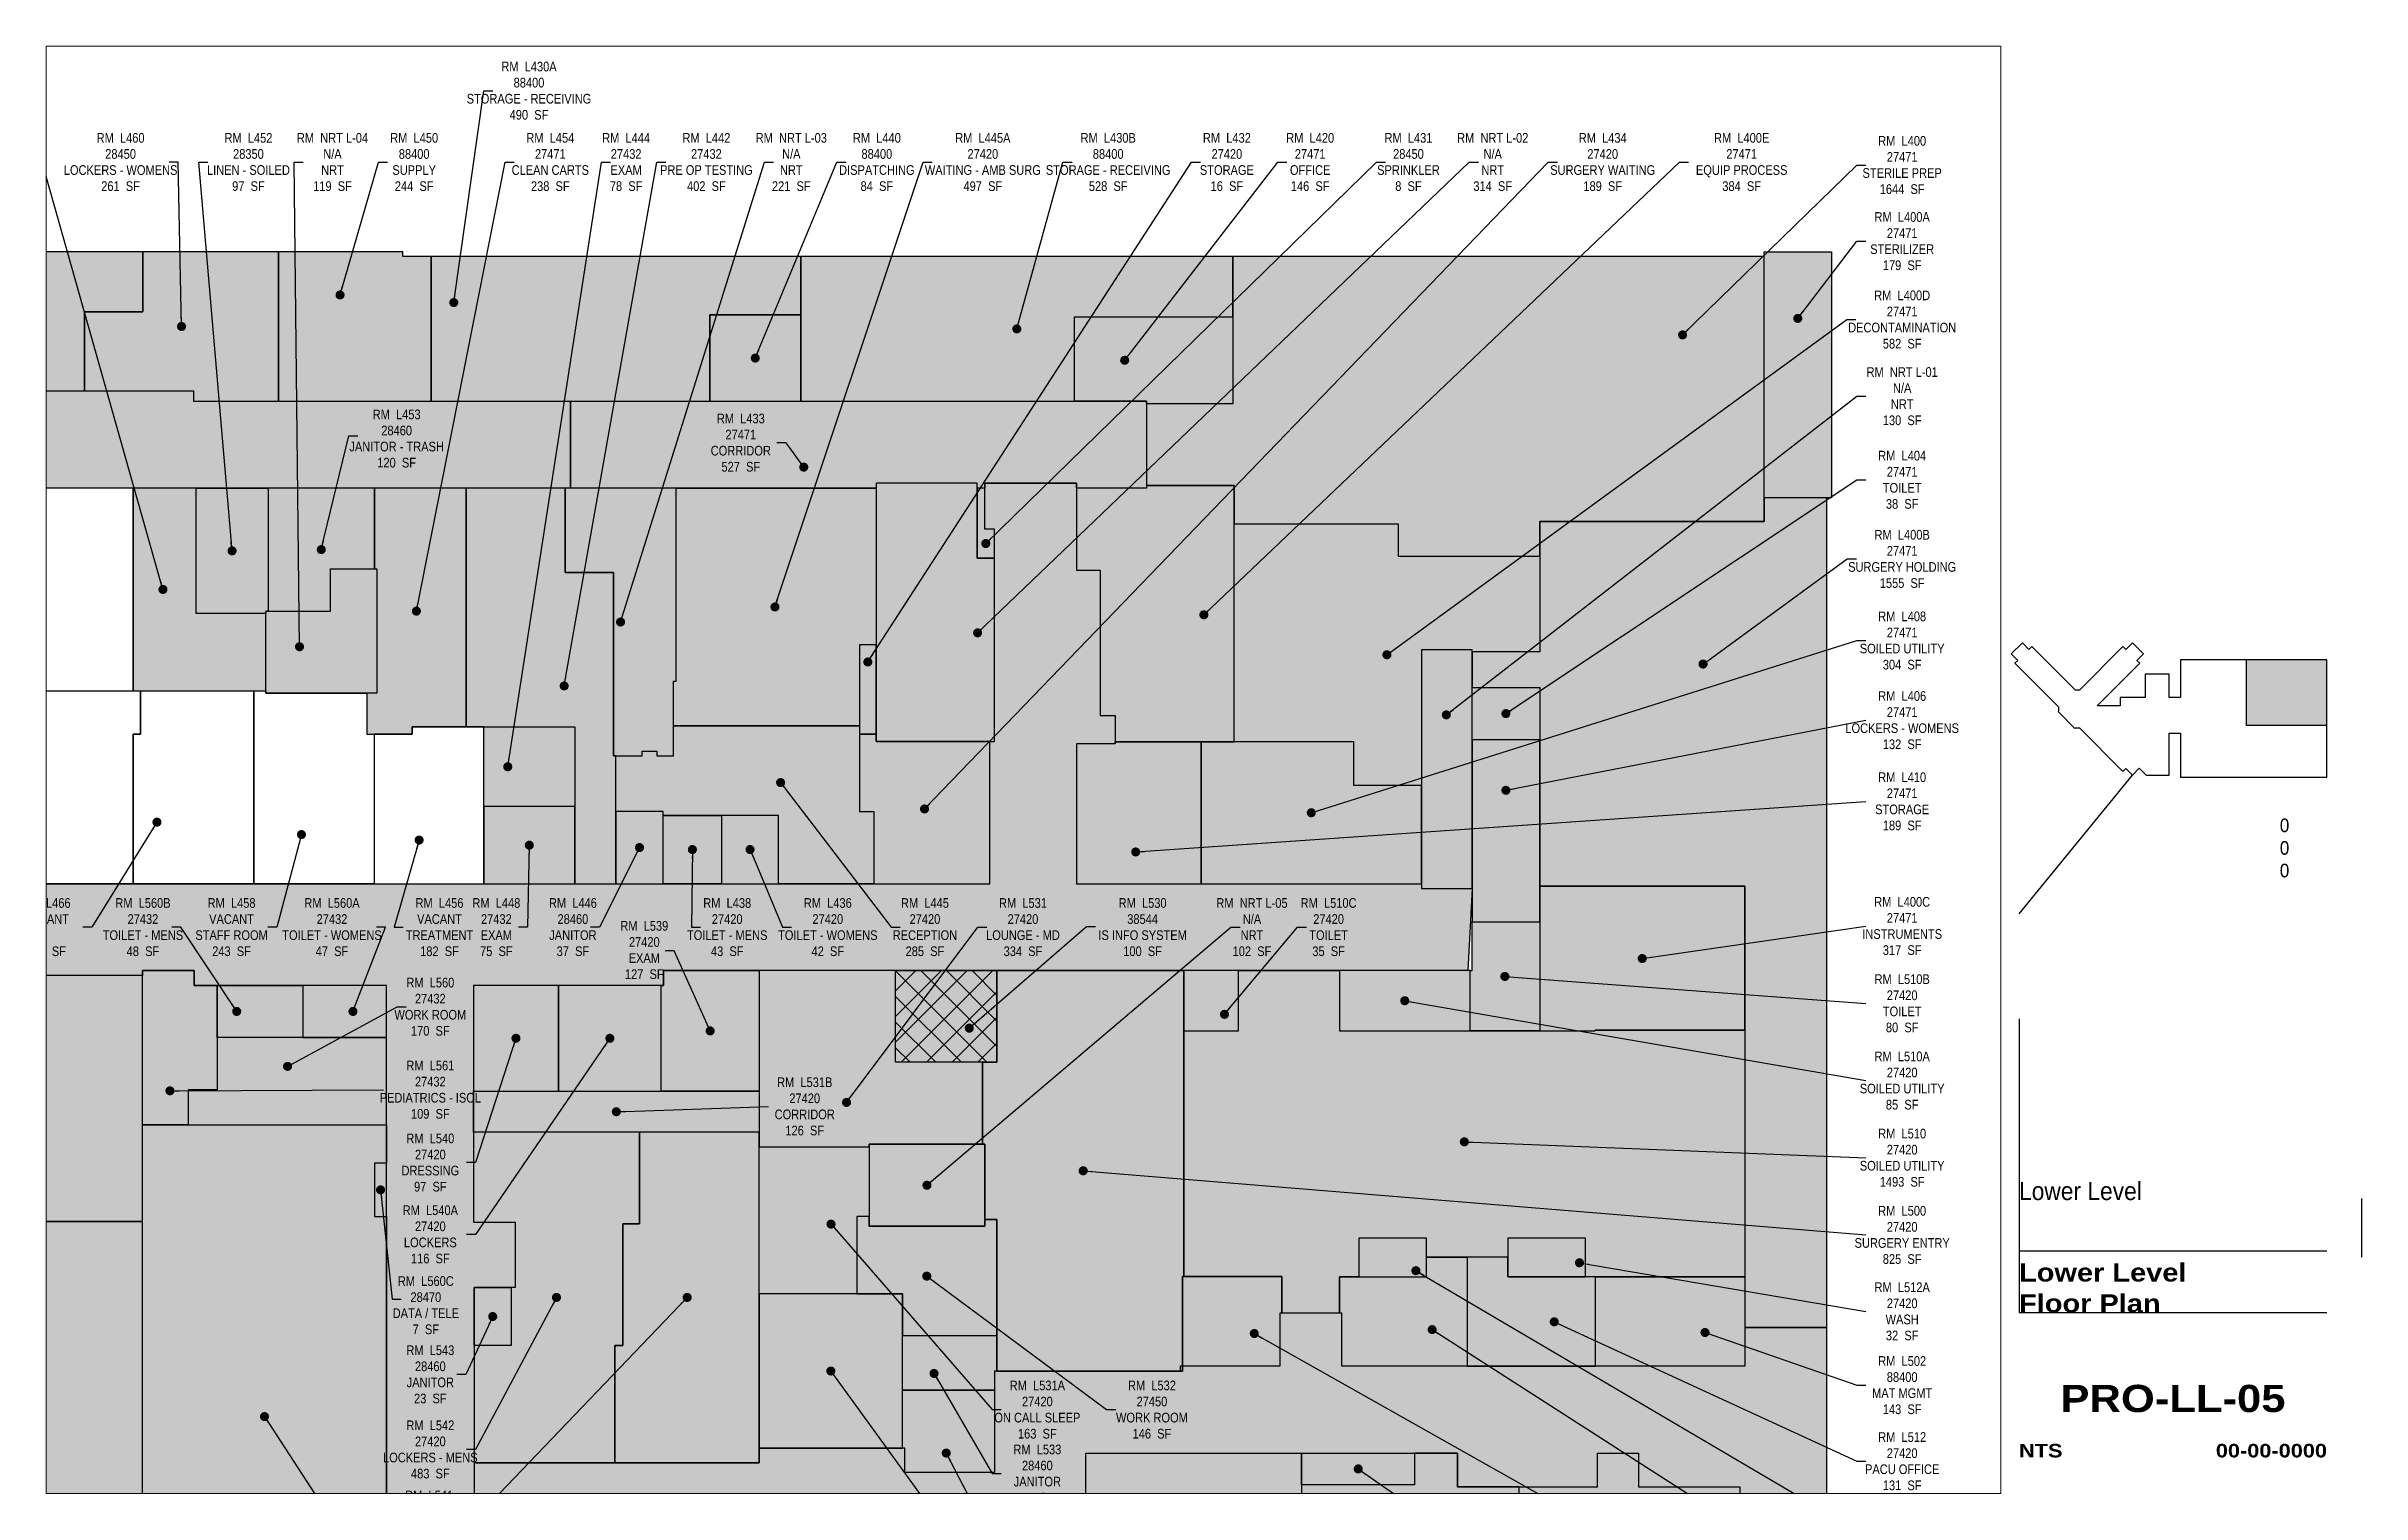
# Paper-space layout '05 new' of a CAD drawing. Header units: inches. Extents: x 0.8 to 16.7, y 0.5 to 10.5.
# The model-space entities are those that its viewports show. They can reach past a viewport. Long polylines and large blocks are cut down to what shows.
import ezdxf
from ezdxf.enums import TextEntityAlignment as Align

# ---------------------------------------------------------------- set-up
doc = ezdxf.new("R2010")
doc.units = ezdxf.units.IN
doc.header["$LTSCALE"] = 0.25
doc.header["$MEASUREMENT"] = 0
doc.layers.get('Defpoints').update_dxf_attribs({"color": 31})
for name, color, linetype in [('0-LABEL', 3, 'Continuous'), ('1-NRT', 200, 'Continuous'), ('1-NRT-PTN', 253, 'Continuous'), ('3-FCM', 190, 'Continuous'), ('3-FCM-PTN', 9, 'Continuous'), ('4-OCC', 6, 'Continuous'), ('4-OCC-PTN', 95, 'Continuous'), ('4-VACANT', 60, 'Continuous'), ('T-8', 8, 'Continuous'), ('T-TTLBLK-5', 5, 'Continuous')]:
    doc.layers.add(name, color=color, linetype=linetype)
doc.styles.add('Arial90', font='arial.ttf', dxfattribs={"width": 0.9})
doc.styles.add('ArialBlack', font='')
doc.styles.add('ArialN', font='ARIALN.TTF')
doc.styles.get('ArialBlack').set_extended_font_data('Arial Black')
doc.dimstyles.new('AB-120', dxfattribs={"dimscale": 120, "dimtxt": 0.125, "dimasz": 0.09375, "dimexe": 0.0625, "dimexo": 0.125, "dimgap": 0.375, "dimtad": 0, "dimtih": 1, "dimtoh": 1, "dimdec": 4, "dimrnd": 0.0625, "dimzin": 0, "dimdsep": 46, "dimlunit": 4, "dimtxsty": 'ArialN', "dimblk": 'ARCHTICK', "dimcen": 0.09375, "dimclrd": 256, "dimclre": 256, "dimclrt": 256, "dimadec": 0, "dimazin": 0, "dimtfac": 1, "dimtdec": 4, "dimtofl": 0, "dimtmove": 2, "dimatfit": 3, "dimldrblk": 'DOT', "dimfxl": 0, "dimfrac": 2, "dimtolj": 1, "dimtzin": 0, "dimlwd": -1, "dimlwe": -1, "dimarcsym": 0})

psp = doc.layouts.new('05 new')

msp = doc.modelspace()

# ---------------------------------------------------------------- texts
at = {"layer": '0-LABEL', "char_height": 12, "attachment_point": 5, "style": 'ArialN'}
for s, insert in [('RM  L430A\\P88400\\PSTORAGE - RECEIVING\\P490  SF', (1663.6, 2761.7)), ('RM  L462\\P27471\\PSOILED CARTS\\P195  SF', (1007.8, 2673)), ('RM  L460\\P28450\\PLOCKERS - WOMENS\\P261  SF', (1155.7, 2673)), ('RM  L452\\P28350\\PLINEN - SOILED\\P97  SF', (1314.7, 2673)), ('RM  NRT L-04\\PN/A\\PNRT\\P119  SF', (1419.2, 2673)), ('RM  L450\\P88400\\PSUPPLY\\P244  SF', (1520.8, 2673)), ('RM  L454\\P27471\\PCLEAN CARTS\\P238  SF', (1690.1, 2673)), ('RM  L444\\P27432\\PEXAM\\P78  SF', (1784.4, 2673)), ('RM  L442\\P27432\\PPRE OP TESTING\\P402  SF', (1884.2, 2673)), ('RM  NRT L-03\\PN/A\\PNRT\\P221  SF', (1989.8, 2673)), ('RM  L440\\P88400\\PDISPATCHING\\P84  SF', (2096.2, 2673)), ('RM  L445A\\P27420\\PWAITING - AMB SURG\\P497  SF', (2228, 2673)), ('RM  L430B\\P88400\\PSTORAGE - RECEIVING\\P528  SF', (2383.9, 2673)), ('RM  L432\\P27420\\PSTORAGE\\P16  SF', (2531.5, 2673)), ('RM  L420\\P27471\\POFFICE\\P146  SF', (2635.1, 2673)), ('RM  L431\\P28450\\PSPRINKLER\\P8  SF', (2757.3, 2673)), ('RM  NRT L-02\\PN/A\\PNRT\\P314  SF', (2862.1, 2673)), ('RM  L434\\P27420\\PSURGERY WAITING\\P189  SF', (2998.9, 2673)), ('RM  L400E\\P27471\\PEQUIP PROCESS\\P384  SF', (3171.7, 2673)), ('RM  L400\\P27471\\PSTERILE PREP\\P1644  SF', (3371.3, 2669.3)), ('RM  L400A\\P27471\\PSTERILIZER\\P179  SF', (3371.3, 2574.6)), ('RM  L400D\\P27471\\PDECONTAMINATION\\P582  SF', (3371.3, 2477.1)), ('RM  NRT L-01\\PN/A\\PNRT\\P130  SF', (3371.3, 2381.8)), ('RM  L453\\P28460\\PJANITOR - TRASH\\P120  SF', (1499, 2329.1)), ('RM  L433\\P27471\\PCORRIDOR\\P527  SF', (1927, 2324)), ('RM  L404\\P27471\\PTOILET\\P38  SF', (3371.3, 2277.8)), ('RM  L400B\\P27471\\PSURGERY HOLDING\\P1555  SF', (3371.3, 2179.4)), ('RM  L408\\P27471\\PSOILED UTILITY\\P304  SF', (3371.3, 2077.9)), ('RM  L406\\P27471\\PLOCKERS - WOMENS\\P132  SF', (3371.3, 1978.9)), ('RM  L410\\P27471\\PSTORAGE\\P189  SF', (3371.3, 1877.9)), ('RM  L466\\PVACANT\\P\\P247  SF', (1063.7, 1721.5)), ('RM  L560B\\P27432\\PTOILET - MENS\\P48  SF', (1183.5, 1721.5)), ('RM  L458\\PVACANT\\PSTAFF ROOM\\P243  SF', (1293.7, 1721.5)), ('RM  L560A\\P27432\\PTOILET - WOMENS\\P47  SF', (1418.6, 1721.5)), ('RM  L456\\PVACANT\\PTREATMENT\\P182  SF', (1552.3, 1721.5)), ('RM  L448\\P27432\\PEXAM\\P75  SF', (1623, 1721.5)), ('RM  L446\\P28460\\PJANITOR\\P37  SF', (1718.2, 1721.5)), ('RM  L438\\P27420\\PTOILET - MENS\\P43  SF', (1910.1, 1721.5)), ('RM  L436\\P27420\\PTOILET - WOMENS\\P42  SF', (2035.2, 1721.5)), ('RM  L445\\P27420\\PRECEPTION\\P285  SF', (2156, 1721.5)), ('RM  L531\\P27420\\PLOUNGE - MD\\P334  SF', (2277.9, 1721.5)), ('RM  L530\\P38544\\PIS INFO SYSTEM\\P100  SF', (2426.7, 1721.5)), ('RM  NRT L-05\\PN/A\\PNRT\\P102  SF', (2562.7, 1721.5)), ('RM  L510C\\P27420\\PTOILET\\P35  SF', (2658, 1721.5)), ('RM  L400C\\P27471\\PINSTRUMENTS\\P317  SF', (3371.3, 1722.9)), ('RM  L539\\P27420\\PEXAM\\P127  SF', (1807, 1693)), ('RM  L560\\P27432\\PWORK ROOM\\P170  SF', (1540.9, 1622.5)), ('RM  L510B\\P27420\\PTOILET\\P80  SF', (3371.3, 1626.7)), ('RM  L561\\P27432\\PPEDIATRICS - ISOL\\P109  SF', (1540.9, 1519.3)), ('RM  L510A\\P27420\\PSOILED UTILITY\\P85  SF', (3371.3, 1530.7)), ('RM  L531B\\P27420\\PCORRIDOR\\P126  SF', (2006.5, 1498.6)), ('RM  L510\\P27420\\PSOILED UTILITY\\P1493  SF', (3371.3, 1434.7)), ('RM  L540\\P27420\\PDRESSING\\P97  SF', (1540.9, 1428.7)), ('RM  L540A\\P27420\\PLOCKERS\\P116  SF', (1540.9, 1339.4)), ('RM  L500\\P27420\\PSURGERY ENTRY\\P825  SF', (3371.3, 1338.7)), ('RM  L560C\\P28470\\PDATA / TELE\\P7  SF', (1535.3, 1251.3)), ('RM  L512A\\P27420\\PWASH\\P32  SF', (3371.3, 1243.6)), ('RM  L543\\P28460\\PJANITOR\\P23  SF', (1540.9, 1165.3)), ('RM  L502\\P88400\\PMAT MGMT\\P143  SF', (3371.3, 1151.9)), ('RM  L531A\\P27420\\PON CALL SLEEP\\P163  SF', (2295.8, 1121.5)), ('RM  L532\\P27450\\PWORK ROOM\\P146  SF', (2438.3, 1121.5)), ('RM  L542\\P27420\\PLOCKERS - MENS\\P483  SF', (1540.9, 1071.9)), ('RM  L533\\P28460\\PJANITOR\\P55  SF', (2295.8, 1041.9)), ('RM  L512\\P27420\\PPACU OFFICE\\P131  SF', (3371.3, 1057.3)), ('RM  L541\\P27420\\PLOCKERS - WOMENS\\P478  SF', (1539.4, 984.5)), ('RM  L520A\\P27420\\PWASH\\P28  SF', (3371.3, 971.1))]:
    msp.add_mtext(s, dxfattribs=dict(at, insert=insert))

# ---------------------------------------------------------------- blocks, each defined once
blk = doc.blocks.new('L outline')
at = {"layer": 'T-8'}
blk.add_lwpolyline([(14.639, 2.654), (14.562, 2.578), (14.608, 2.532), (14.588, 2.513), (14.888, 2.212), (14.888, 2.184), (14.885, 2.18), (15.001, 2.064), (15.005, 2.068), (15.033, 2.068), (15.333, 1.767), (15.353, 1.787), (15.398, 1.742), (15.446, 1.79), (15.494, 1.742), (15.651, 1.742), (15.651, 2.03), (15.73, 2.03), (15.73, 1.728), (16.739, 1.728), (16.739, 2.537), (15.73, 2.537), (15.73, 2.278), (15.651, 2.278), (15.651, 2.438), (15.486, 2.438), (15.486, 2.278), (15.314, 2.278), (15.314, 2.219), (15.156, 2.219), (15.449, 2.513), (15.429, 2.532), (15.475, 2.578), (15.398, 2.654), (15.353, 2.609), (15.333, 2.629), (15.033, 2.328), (15.005, 2.328), (14.704, 2.629), (14.684, 2.609), (14.639, 2.654)], close=True, dxfattribs=at)
blk = doc.blocks.new('sheettext_11x17_occ')
at = {"layer": 'Defpoints'}
for p, q in [((0, 3.276), (0, 1.251)), ((0, 1.676), (2.125, 1.676)), ((0, 1.251), (2.125, 1.251))]:
    blk.add_line(p, q, dxfattribs=at)
at = {"style": 'Arial90', "width": 0.9}
for tag, p in [('INTERIORGROSSAREA', (1.865, 4.565)), ('USEABLEAREA', (1.865, 4.409)), ('COMMONAREA', (1.865, 4.253))]:
    blk.add_attdef(tag, text='', height=0.0938, dxfattribs=at).set_placement(p, align=Align.RIGHT)
blk.add_attdef('FLOOR', text='', height=0.125, dxfattribs=at).set_placement((0, 2.151), align=Align.TOP_LEFT)
at = {"layer": 'T-8', "style": 'ArialBlack'}
for tag, p, height in [('TITLE_1', (0, 1.464), 0.125), ('TITLE_2', (0, 1.251), 0.125), ('SCALE', (0, 0.25), 0.0938)]:
    blk.add_attdef(tag, p, '', height=height, dxfattribs=at)
blk.add_attdef('DWG#', text='', height=0.188, dxfattribs=at).set_placement((1.062, 0.751), align=Align.TOP_CENTER)
blk.add_attdef('DATE', text='', height=0.0938, dxfattribs=at).set_placement((2.125, 0.25), align=Align.RIGHT)
blk = doc.blocks.new('_ArchTick')
at = {"const_width": 0.15}
blk.add_lwpolyline([(-0.5, -0.5), (0.5, 0.5)], dxfattribs=at)
blk = doc.blocks.new('_Dot')
at = {"lineweight": -2}
blk.add_line((-0.5, 0), (-1, 0), dxfattribs=at)
at = {"const_width": 0.5}
blk.add_lwpolyline([(-0.25, 0, 1), (0.25, 0, 1)], format="xyb", close=True, dxfattribs=at)

# ---------------------------------------------------------------- hatches: boundary and pattern name
at = {"layer": '1-NRT-PTN'}
for points in [[(1768.5, 1934.5), (1804.5, 1934.5), (1804.5, 1940.5), (1822.5, 1940.5), (1822.5, 1934.5), (1843.5, 1934.5), (1843.5, 2027.5), (1846.5, 2027.5), (1846.5, 2267.5), (1708.5, 2267.5), (1708.5, 2162.5), (1768.5, 2162.5)], [(2220.9, 2273.5), (2095.5, 2273.5), (2095.5, 1952.5), (2242.5, 1952.5), (2242.5, 2150.5), (2242.5, 2180.5), (2220.9, 2180.5)], [(1416.6, 2114.5), (1416.6, 2167.3), (1474.5, 2167.3), (1474.5, 2012.5), (1336.5, 2012.5), (1336.5, 2114.5)], [(2773.5, 2066.6), (2773.5, 1769.5), (2836.5, 1769.5), (2836.5, 1952), (2836.5, 2066.6)], [(2230.5, 1451.5), (2086.5, 1451.5), (2086.5, 1349.5), (2230.5, 1349.5)]]:
    msp.add_hatch(color=256, dxfattribs=at).paths.add_polyline_path(points)
at = {"layer": '3-FCM-PTN'}
msp.add_hatch(color=256, dxfattribs=at).paths.add_polyline_path([(1594.4, 1649.1), (1594.5, 1354.8), (1646.5, 1354.8), (1646.5, 1273.5), (1595.5, 1273.5), (1595.5, 1055.4), (1595.5, 989.5), (1595.5, 911.5), (1672.5, 911.5), (1672.5, 857.5), (1595.5, 857.5), (1595.5, 625.5), (1595.5, 622.5), (1595.5, 489.5), (1630.8, 489.5), (1630.8, 405.5), (1595.5, 405.5), (1595.5, 267.5), (2206, 267.5), (2206, 158.5), (1988.5, 158.5), (1988.5, 162.5), (1595.5, 162.5), (1595.5, 158.5), (1486.5, 158.5), (1486.5, 1649.1), (1247.2, 1649.1), (1247.2, 1667.5), (1183, 1667.5), (1183, 1661.5), (874.5, 1661.5), (280.5, 1661.5), (280.5, 1782.5), (280.5, 2375.5), (671.9, 2375.5), (716.4, 2375.5), (975.5, 2375.5), (975.5, 2388.5), (1246.5, 2388.5), (1246.5, 2375.5), (1715.4, 2375.5), (1715.4, 2267.5), (386.1, 2267.5), (386.1, 1775.5), (868.5, 1775.5), (868.5, 1877.3), (1009.5, 1877.2), (1009.5, 1775.5), (2236.5, 1775.5), (2236.5, 1952.5), (2242.5, 1952.5), (2242.5, 2216.5), (2230.5, 2216.5), (2230.5, 2267.5), (2230.5, 2273.5), (2344.5, 2273.5), (2344.5, 2267.5), (2344.5, 2165.5), (2374, 2165.5), (2374, 1984.6), (2392.6, 1984.6), (2392.6, 1949.4), (2344.5, 1949.4), (2344.5, 1775.5), (2773.5, 1775.5), (2773.5, 1769.5), (2836.5, 1769.5), (2831.3, 1667.5), (1830.9, 1667.5), (1830.9, 1649.1), (1594.4, 1649)])
at = {"layer": '4-OCC-PTN'}
for color, points in [(55, [(1111, 2388.5), (1111, 2486.7), (1183.5, 2486.7), (1183.5, 2561.5), (871.1, 2561.5), (871.1, 2375.5), (975.5, 2375.5), (975.5, 2388.5)]), (55, [(1352, 2375.5), (1352, 2561.5), (1183.5, 2561.5), (1183.5, 2486.7), (1111, 2486.7), (1111, 2388.5), (1246.5, 2388.5), (1246.5, 2375.5)]), (41, [(1542, 2555.5), (1506.5, 2555.5), (1506.5, 2561.5), (1352, 2561.5), (1352, 2375.5), (1542, 2375.5)]), (41, [(2001.5, 2482.9), (2001.5, 2555.5), (1542, 2555.5), (1542, 2375.5), (1888.5, 2375.5), (1888.5, 2482.9)]), (41, [(2001.5, 2555.5), (2001.5, 2375.5), (2342.1, 2375.5), (2342.1, 2480.5), (2539.1, 2480.5), (2539.1, 2555.5)]), (54, [(3199.5, 2226.1), (3199.5, 2555.5), (2539.1, 2555.5), (2539.1, 2372.5), (2431.5, 2372.5), (2431.5, 2270.6), (2540.5, 2270.6), (2540.5, 2223), (2744.5, 2223), (2744.5, 2182.7), (2920.5, 2182.7), (2920.5, 2226.1)]), (54, [(3199.5, 2561.5), (3283.5, 2561.5), (3283.5, 2255.5), (3199.5, 2255.5)]), (41, [(2001.5, 2482.9), (1888.5, 2482.9), (1888.5, 2375.5), (2001.5, 2375.5)]), (54, [(2342.1, 2480.5), (2539.1, 2480.5), (2539.1, 2372.5), (2431.5, 2372.5), (2431.5, 2375.5), (2342.1, 2375.5)]), (54, [(2230.5, 2267.5), (2220.9, 2267.5), (2220.9, 2273.5), (2095.5, 2273.5), (2095.5, 2267.5), (1715.4, 2267.5), (1715.4, 2375.5), (2431.5, 2375.5), (2431.5, 2267.5), (2344.5, 2267.5), (2344.5, 2273.5), (2230.5, 2273.5)]), (54, [(1336.5, 2111.5), (1249.5, 2111.5), (1249.5, 2267.5), (1171.5, 2267.5), (1171.5, 2015.5), (1336.5, 2015.5)]), (51, [(1249.5, 2267.5), (1339.1, 2267.5), (1339.1, 2114.5), (1336.5, 2114.5), (1336.5, 2111.5), (1249.5, 2111.5)]), (201, [(1339.1, 2267.5), (1339.1, 2114.5), (1416.6, 2114.5), (1416.6, 2167.3), (1471.5, 2167.3), (1471.5, 2267.5)]), (54, [(1585.5, 2267.5), (1471.5, 2267.5), (1471.5, 2167.3), (1474.5, 2167.3), (1474.5, 2012.5), (1461.8, 2012.5), (1461.8, 1961.5), (1518.5, 1961.5), (1518.5, 1970.5), (1585.5, 1970.5)]), (148, [(1708.5, 2267.5), (1585.5, 2267.5), (1585.5, 1970.5), (1720.5, 1970.5), (1720.5, 1775.5), (1771.5, 1775.5), (1771.5, 1934.5), (1768.5, 1934.5), (1768.5, 2162.5), (1708.5, 2162.5)]), (121, [(1846.5, 2267.5), (2095.5, 2267.5), (2095.5, 2072.5), (2074.5, 2072.5), (2074.5, 1972), (1843.5, 1972), (1843.5, 2027.5), (1846.5, 2027.5)]), (55, [(2230.5, 2267.5), (2220.9, 2267.5), (2220.9, 2180.5), (2242.5, 2180.5), (2242.5, 2216.5), (2230.5, 2216.5)]), (54, [(2431.5, 2267.5), (2344.5, 2267.5), (2344.5, 2165.5), (2374, 2165.5), (2374, 1984.6), (2392.6, 1984.6), (2392.6, 1954.6), (2392.6, 1949.4), (2392.6, 1952), (2540.5, 1952), (2540.5, 2270.6), (2431.5, 2270.6)]), (54, [(2920.5, 2226.1), (2920.5, 2064), (2836.5, 2064), (2836.5, 2019.5), (2920.5, 2019.5), (2920.5, 1772.5), (3175.5, 1772.5), (3175.5, 1223.5), (3277.5, 1223.5), (3277.5, 2255.5), (3199.5, 2255.5), (3199.5, 2226.1)]), (54, [(2540.5, 2223), (2744.5, 2223), (2744.5, 2182.7), (2920.5, 2182.7), (2920.5, 2064), (2836.5, 2064), (2836.5, 2066.6), (2773.5, 2066.6), (2773.5, 1897.6), (2689.5, 1897.6), (2689.5, 1952.1), (2540.5, 1952.1)]), (121, [(2095.5, 2072.5), (2074.5, 2072.5), (2074.5, 1961.5), (2095.5, 1961.5)]), (54, [(2836.5, 2019.5), (2920.5, 2019.5), (2920.5, 1954.6), (2836.5, 1954.6)]), (148, [(1607.5, 1871.5), (1607.5, 1970.5), (1720.5, 1970.5), (1720.5, 1871.5)]), (121, [(1771.5, 1934.5), (1804.5, 1934.5), (1804.5, 1940.5), (1822.5, 1940.5), (1822.5, 1934.5), (1843.5, 1934.5), (1843.5, 1972), (1976.5, 1972), (2074.5, 1972), (2074.5, 1865.5), (2092.5, 1865.5), (2092.5, 1775.5), (1973.8, 1775.5), (1973.8, 1860.5), (1830.5, 1860.5), (1830.5, 1865.5), (1771.5, 1865.5)]), (121, [(2095.5, 1961.5), (2074.5, 1961.5), (2074.5, 1865.5), (2092.5, 1865.5), (2092.5, 1775.5), (2236.5, 1775.5), (2236.5, 1952.5), (2095.5, 1952.5)]), (54, [(2499.5, 1775.5), (2499.5, 1952), (2392.6, 1952), (2392.6, 1949.4), (2344.5, 1949.4), (2344.5, 1775.5)]), (121, [(2773.5, 1775.5), (2773.5, 1897.6), (2689.5, 1897.6), (2689.5, 1952.1), (2499.5, 1952.1), (2499.5, 1775.5)]), (54, [(2920.5, 1954.6), (2836.5, 1954.6), (2836.5, 1728), (2920.5, 1728)]), (148, [(1720.5, 1775.5), (1720.5, 1871.5), (1607.5, 1871.5), (1607.5, 1775.5)]), (201, [(1830.5, 1775.5), (1830.5, 1865.5), (1771.5, 1865.5), (1771.5, 1775.5)]), (121, [(1830.5, 1775.5), (1830.5, 1860.5), (1903.2, 1860.5), (1903.2, 1775.5)]), (121, [(1973.8, 1775.5), (1973.8, 1860.5), (1903.2, 1860.5), (1903.2, 1775.5)]), (54, [(2920.5, 1772.5), (2920.5, 1592.5), (2989.6, 1592.5), (2989.6, 1593.5), (3175.5, 1593.5), (3175.5, 1772.5)]), (121, [(2836.5, 1728), (2920.5, 1728), (2920.5, 1592.5), (2833.9, 1592.5), (2833.9, 1667.5), (2836.5, 1667.5)]), (55, [(280.5, 1661.5), (280.5, 1493.5), (274.5, 1493.5), (274.5, 1175.5), (279, 1175.5), (279, 1058.5), (288.9, 1058.5), (370.5, 1058.5), (370.5, 953.5), (457.5, 953.5), (457.5, 854.5), (280.5, 854.5), (280.5, 479.5), (343.5, 479.5), (343.5, 524.5), (1183, 524.5), (1183, 1355.5), (874.5, 1355.5), (874.5, 1661.5)]), (55, [(1183, 1661.5), (874.5, 1661.5), (874.5, 1355.5), (1183, 1355.5)]), (148, [(1183, 1667.5), (1247.2, 1667.5), (1247.2, 1649.1), (1275.9, 1649.1), (1275.9, 1570.1), (1275.9, 1519), (1239.9, 1519), (1239.9, 1475.7), (1183, 1475.7)]), (148, [(1382.5, 1649.1), (1382.5, 1584.4), (1275.9, 1584.4), (1275.9, 1649.1)]), (148, [(1486.5, 1649.1), (1382.5, 1649.1), (1382.5, 1584.4), (1486.5, 1584.4)]), (121, [(1700.4, 1649.1), (1594.4, 1649.1), (1594.4, 1517.6), (1700.4, 1517.6)]), (121, [(1827.9, 1649.1), (1700.4, 1649.1), (1700.4, 1517.6), (1827.9, 1517.6)]), (121, [(1827.9, 1517.6), (1827.9, 1649.1), (1830.9, 1649.1), (1830.9, 1667.5), (1950, 1667.5), (1950, 1517.6)]), (121, [(2119.5, 1667.5), (1950, 1667.5), (1950, 1517.6), (1950, 1466.5), (1950, 1448.5), (2086.5, 1448.5), (2086.5, 1451.5), (2227.5, 1451.5), (2227.5, 1553.5), (2119.5, 1553.5)]), (61, [(2245.5, 1667.5), (2245.5, 1553.5), (2119.5, 1553.5), (2119.5, 1667.5)]), (121, [(2478, 1667.5), (2245.5, 1667.5), (2245.5, 1553.5), (2227.5, 1553.5), (2227.5, 1451.5), (2230.5, 1451.5), (2230.5, 1358), (2245.5, 1358), (2245.5, 1169.5), (2476.5, 1169.5), (2476.5, 1286.9), (2478, 1286.9)]), (121, [(2478, 1592.5), (2546, 1592.5), (2546, 1667.5), (2671.5, 1667.5), (2671.5, 1592.5), (2989.6, 1592.5), (2989.6, 1593.5), (3175.5, 1593.5), (3175.5, 1286.5), (2977.5, 1286.5), (2977.5, 1334.9), (2880.9, 1334.9), (2880.9, 1310.9), (2779.9, 1310.9), (2779.9, 1334.9), (2695.6, 1334.9), (2695.6, 1286.5), (2671.5, 1286.5), (2671.5, 1241.5), (2599.9, 1241.5), (2599.9, 1286.9), (2478, 1286.9)]), (121, [(2478, 1667.5), (2478, 1592.5), (2546, 1592.5), (2546, 1667.5)]), (121, [(2833.9, 1667.5), (2671.5, 1667.5), (2671.5, 1592.5), (2833.9, 1592.5)]), (148, [(1486.5, 1584.4), (1275.9, 1584.4), (1275.9, 1519), (1239.9, 1519), (1239.9, 1475.7), (1486.5, 1475.7)]), (121, [(1594.5, 1517.6), (1950, 1517.6), (1950, 1466.5), (1594.5, 1466.5)]), (148, [(1183, 1475.7), (1486.5, 1475.7), (1486.5, 1428.1), (1471.5, 1428.1), (1471.5, 1361.5), (1486.5, 1361.5), (1486.5, 749.9), (1389.1, 749.9), (1387.6, 761.6), (1386.4, 769), (1383, 783.5), (1378.1, 796.6), (1373.2, 809.7), (1370.1, 815.2), (1366.9, 820.7), (1363.5, 825.3), (1360, 829.9), (1352.3, 836.1), (1344.7, 842.2), (1340.7, 843.7), (1336.7, 845.2), (1328.8, 846.2), (1320.8, 845.2), (1316.8, 843.7), (1312.8, 842.2), (1305.8, 836.8), (1298.9, 831.4), (1296.7, 827.4), (1183, 827.4)]), (121, [(1594.5, 1466.5), (1594.5, 1354.8), (1646.5, 1354.8), (1646.5, 1273.5), (1641.5, 1273.5), (1641.5, 1201.2), (1595.5, 1201.2), (1595.5, 1055.4), (1770.5, 1055.4), (1770.5, 1201.3), (1780.5, 1201.3), (1780.5, 1352.5), (1801.1, 1352.5), (1801.1, 1466.5)]), (121, [(1950, 1466.5), (1801.1, 1466.5), (1801.1, 1352.5), (1780.5, 1352.5), (1780.5, 1201.3), (1770.5, 1201.3), (1770.5, 1055.4), (1950, 1055.4), (1950, 1073.5)]), (121, [(2071.1, 1361.5), (2071.1, 1265.5), (1950, 1265.5), (1950, 1448.5), (2086.5, 1448.5), (2086.5, 1361.5)]), (62, [(1486.5, 1428.1), (1471.5, 1428.1), (1471.5, 1361.5), (1486.5, 1361.5)]), (16, [(2127.9, 1265.5), (2127.9, 1213.5), (2245.5, 1213.5), (2245.5, 1358), (2230.5, 1358), (2230.5, 1349.5), (2086.5, 1349.5), (2086.5, 1361.5), (2071.1, 1361.5), (2071.1, 1265.5)]), (121, [(2695.6, 1334.9), (2695.6, 1286.5), (2779.9, 1286.5), (2779.9, 1334.9)]), (121, [(2977.5, 1334.9), (2880.9, 1334.9), (2880.9, 1286.5), (2977.5, 1286.5)]), (121, [(2671.5, 1286.5), (2779.9, 1286.5), (2779.9, 1310.9), (2830.4, 1310.9), (2830.4, 1175.5), (2674.5, 1175.5), (2674.5, 1241.5), (2671.5, 1241.5)]), (121, [(2989.9, 1175.5), (2989.9, 1286.5), (2880.9, 1286.5), (2880.9, 1310.9), (2830.4, 1310.9), (2830.4, 1175.5)]), (201, [(1595.5, 1273.5), (1641.5, 1273.5), (1641.5, 1201.2), (1595.5, 1201.2)]), (16, [(2476.5, 1286.9), (2599.9, 1286.9), (2599.9, 1241.5), (2597.3, 1241.5), (2597.3, 1175.5), (2476.5, 1175.5)]), (41, [(3175.5, 1175.5), (2989.9, 1175.5), (2989.9, 1286.5), (3175.5, 1286.5)]), (121, [(1950, 1055.4), (1595.5, 1055.4), (1595.5, 989.5), (2242.5, 989.7), (2242.5, 851.5), (2232.5, 851.5), (2232.5, 727.5), (2167.5, 727.5), (2167.5, 569.5), (2242.5, 569.5), (2242.5, 267.5), (2206, 267.5), (2206, 158.5), (2359.5, 158.5), (2359.5, 164.5), (3277.5, 164.5), (3277.5, 554.5), (3169.5, 554.5), (3169.5, 308.5), (3175.5, 308.5), (3175.5, 272.5), (2983.5, 272.5), (2983.5, 314.5), (2806.5, 314.5), (2806.5, 272.5), (2752.5, 272.5), (2752.5, 314.5), (2616.9, 314.5), (2616.9, 272.5), (2350, 272.5), (2350, 326.5), (2356, 326.5), (2356, 569.5), (2471.5, 569.5), (2471.5, 771.5), (2356, 771.5), (2356, 1067.5), (2818.5, 1067.5), (2818.5, 1025.5), (2992.5, 1025.5), (2992.5, 1067.5), (3043.4, 1067.5), (3043.4, 1025.5), (3169.5, 1025.5), (3169.5, 783.5), (3175.5, 783.5), (3175.5, 572.1), (3169.5, 572.1), (3169.5, 554.5), (3277.5, 554.5), (3277.5, 1223.5), (3175.5, 1223.5), (3175.5, 1175.5), (2674.5, 1175.5), (2674.5, 1241.5), (2597.3, 1241.5), (2597.3, 1175.5), (2473.5, 1175.5), (2473.5, 1169.5), (2242.5, 1169.5), (2242.5, 1043.5), (2130.9, 1043.5), (2130.9, 1073.5), (1950, 1073.5)]), (121, [(2127.9, 1073.5), (2127.9, 1265.5), (1950, 1265.5), (1950, 1073.5)]), (201, [(2242.5, 1145.9), (2127.9, 1145.9), (2127.9, 1213.5), (2245.5, 1213.5), (2245.5, 1169.5), (2242.5, 1169.5)]), (11, [(2242.5, 1043.5), (2130.9, 1043.5), (2130.9, 1073.5), (2127.9, 1073.5), (2127.9, 1145.9), (2242.5, 1145.9)]), (121, [(2356, 1067.5), (2624.5, 1067.5), (2624.5, 768.9), (2471.5, 768.9), (2471.5, 771.5), (2356, 771.5)]), (121, [(2624.5, 1028.1), (2624.5, 768.9), (2895, 768.9), (2895, 1025.5), (2818.5, 1025.5), (2818.5, 1067.5), (2765, 1067.5), (2765, 1028.1)]), (121, [(2765, 1067.5), (2765, 1028.1), (2624.5, 1028.1), (2624.5, 1067.5)]), (121, [(3169.5, 1025.5), (3169.5, 783.5), (3175.5, 783.5), (3175.5, 768.9), (2895, 768.9), (2895, 1025.5), (2992.5, 1025.5), (2992.5, 1067.5), (3043.4, 1067.5), (3043.4, 1025.5)])]:
    msp.add_hatch(color=color, dxfattribs=at).paths.add_polyline_path(points)
h = msp.add_hatch(dxfattribs=at)
h.set_pattern_fill('ANSI37', color=252, scale=180)
h.paths.add_polyline_path([(2245.5, 1667.5), (2245.5, 1553.5), (2119.5, 1553.5), (2119.5, 1667.5)])
h = msp.add_hatch(color=121, dxfattribs=at)
h.paths.add_polyline_path([(2356, 1067.5), (2624.5, 1067.5), (2624.5, 768.9), (2471.5, 768.9), (2471.5, 771.5), (2356, 771.5)])
h.paths.add_polyline_path([(2624.5, 1067.5), (2356, 1067.5), (2356, 771.5), (2471.5, 771.5), (2471.5, 768.9), (2624.5, 768.9)], flags=17)

# ---------------------------------------------------------------- linework, layer by layer
at = {"layer": '1-NRT'}
for points in [[(1768.5, 1934.5), (1804.5, 1934.5), (1804.5, 1940.5), (1822.5, 1940.5), (1822.5, 1934.5), (1843.5, 1934.5), (1843.5, 2027.5), (1846.5, 2027.5), (1846.5, 2267.5), (1708.5, 2267.5), (1708.5, 2162.5), (1768.5, 2162.5)], [(2220.9, 2273.5), (2220.9, 2273.5), (2220.9, 2273.5), (2220.9, 2273.5), (2220.9, 2273.5), (2220.9, 2273.5), (2095.5, 2273.5), (2095.5, 1952.5), (2242.5, 1952.5), (2242.5, 2150.5), (2242.5, 2150.5), (2242.5, 2180.5), (2242.5, 2180.5), (2242.5, 2180.5), (2220.9, 2180.5)], [(1416.6, 2114.5), (1416.6, 2167.3), (1474.5, 2167.3), (1474.5, 2012.5), (1336.5, 2012.5), (1336.5, 2114.5)]]:
    msp.add_lwpolyline(points, close=True, dxfattribs=at)
for points in [[(2773.5, 2066.6), (2773.5, 1769.5), (2836.5, 1769.5), (2836.5, 1952), (2836.5, 1952), (2836.5, 2066.6), (2773.5, 2066.6)], [(2230.5, 1451.5), (2230.5, 1451.5), (2086.5, 1451.5), (2086.5, 1349.5), (2230.5, 1349.5), (2230.5, 1451.5)]]:
    msp.add_lwpolyline(points, dxfattribs=at)
at = {"layer": '3-FCM'}
for points in [[(1486.5, 158.5), (1486.5, 1649.1), (1247.2, 1649.1), (1247.2, 1667.5), (1183, 1667.5), (1183, 1661.5), (874.5, 1661.5)], [(975.5, 2388.5), (1246.5, 2388.5), (1246.5, 2375.5), (1715.4, 2375.5), (1715.4, 2267.5), (386.1, 2267.5)], [(1009.5, 1775.5), (2236.5, 1775.5), (2236.5, 1952.5), (2242.5, 1952.5), (2242.5, 2216.5), (2230.5, 2216.5), (2230.5, 2267.5), (2230.5, 2273.5), (2344.5, 2273.5), (2344.5, 2267.5), (2344.5, 2165.5), (2374, 2165.5), (2374, 1984.6), (2392.6, 1984.6), (2392.6, 1949.4), (2344.5, 1949.4), (2344.5, 1775.5), (2773.5, 1775.5), (2773.5, 1769.5), (2836.5, 1769.5), (2831.3, 1667.5), (1830.9, 1667.5), (1830.9, 1649.1), (1594.4, 1649), (1594.4, 1649.1), (1594.5, 1354.8), (1646.5, 1354.8), (1646.5, 1273.5), (1595.5, 1273.5), (1595.5, 1055.4), (1595.5, 989.5)]]:
    msp.add_lwpolyline(points, dxfattribs=at)
at = {"layer": '4-OCC'}
for p, q in [((2920.5, 1592.5), (2989.6, 1592.5)), ((2989.6, 1592.5), (2989.6, 1593.5))]:
    msp.add_line(p, q, dxfattribs=at)
for points in [[(1111, 2388.5), (1111, 2486.7), (1183.5, 2486.7), (1183.5, 2561.5), (871.1, 2561.5), (871.1, 2375.5), (975.5, 2375.5), (975.5, 2388.5), (1111, 2388.5)], [(1352, 2375.5), (1352, 2561.5), (1183.5, 2561.5), (1183.5, 2561.5), (1183.5, 2561.5), (1183.5, 2486.7), (1183.5, 2486.7), (1183.5, 2486.7), (1111, 2486.7), (1111, 2486.7), (1111, 2486.7), (1111, 2388.5), (1246.5, 2388.5), (1246.5, 2375.5), (1352, 2375.5)], [(1542, 2555.5), (1506.5, 2555.5), (1506.5, 2555.5), (1506.5, 2555.5), (1506.5, 2561.5), (1352, 2561.5), (1352, 2561.5), (1352, 2561.5), (1352, 2375.5), (1542, 2375.5), (1542, 2555.5)], [(2539.1, 2555.5), (2539.1, 2372.5), (2431.5, 2372.5), (2431.5, 2270.6), (2540.5, 2270.6), (2540.5, 2223), (2744.5, 2223), (2744.5, 2182.7), (2920.5, 2182.7), (2920.5, 2226.1), (3199.5, 2226.1), (3199.5, 2226.1), (3199.5, 2226.1), (3199.5, 2555.5), (2539.1, 2555.5)], [(3199.5, 2561.5), (3283.5, 2561.5), (3283.5, 2255.5), (3283.5, 2255.5), (3283.5, 2255.5), (3199.5, 2255.5), (3199.5, 2561.5)], [(2001.5, 2482.9), (1888.5, 2482.9), (1888.5, 2375.5), (2001.5, 2375.5), (2001.5, 2375.5), (2001.5, 2375.5), (2001.5, 2482.9)], [(1339.1, 2267.5), (1339.1, 2114.5), (1416.6, 2114.5), (1416.6, 2167.3), (1471.5, 2167.3), (1471.5, 2167.3), (1471.5, 2167.3), (1471.5, 2267.5), (1339.1, 2267.5)], [(1708.5, 2267.5), (1585.5, 2267.5), (1585.5, 1970.5), (1720.5, 1970.5), (1720.5, 1775.5), (1771.5, 1775.5), (1771.5, 1934.5), (1768.5, 1934.5), (1768.5, 2162.5), (1708.5, 2162.5), (1708.5, 2267.5)], [(1846.5, 2267.5), (2095.5, 2267.5), (2095.5, 2072.5), (2074.5, 2072.5), (2074.5, 1972), (1843.5, 1972), (1843.5, 2027.5), (1846.5, 2027.5), (1846.5, 2267.5)], [(2230.5, 2267.5), (2220.9, 2267.5), (2220.9, 2180.5), (2242.5, 2180.5), (2242.5, 2216.5), (2230.5, 2216.5), (2230.5, 2267.5)], [(2431.5, 2267.5), (2344.5, 2267.5), (2344.5, 2165.5), (2374, 2165.5), (2374, 1984.6), (2392.6, 1984.6), (2392.6, 1954.6), (2392.6, 1949.4), (2392.6, 1952), (2540.5, 1952), (2540.5, 2270.6), (2540.5, 2270.6), (2540.5, 2270.6), (2431.5, 2270.6), (2431.5, 2267.5)], [(2540.5, 2223), (2540.5, 2223), (2540.5, 2223), (2744.5, 2223), (2744.5, 2223), (2744.5, 2223), (2744.5, 2182.7), (2744.5, 2182.7), (2744.5, 2182.7), (2920.5, 2182.7), (2920.5, 2182.7), (2920.5, 2182.7), (2920.5, 2064), (2920.5, 2064), (2920.5, 2064), (2836.5, 2064), (2836.5, 2066.6), (2773.5, 2066.6), (2773.5, 1897.6), (2689.5, 1897.6), (2689.5, 1897.6), (2689.5, 1897.6), (2689.5, 1952.1), (2540.5, 1952.1), (2540.5, 1952.1), (2540.5, 1952.1), (2540.5, 2223)], [(2095.5, 2072.5), (2074.5, 2072.5), (2074.5, 1961.5), (2095.5, 1961.5), (2095.5, 2072.5)], [(2836.5, 2019.5), (2920.5, 2019.5), (2920.5, 1954.6), (2836.5, 1954.6), (2836.5, 2019.5)], [(1607.5, 1871.5), (1607.5, 1970.5), (1720.5, 1970.5), (1720.5, 1871.5), (1607.5, 1871.5)], [(1771.5, 1934.5), (1804.5, 1934.5), (1804.5, 1940.5), (1822.5, 1940.5), (1822.5, 1934.5), (1843.5, 1934.5), (1843.5, 1972), (1976.5, 1972), (2074.5, 1972), (2074.5, 1865.5), (2074.5, 1865.5), (2074.5, 1865.5), (2092.5, 1865.5), (2092.5, 1865.5), (2092.5, 1865.5), (2092.5, 1775.5), (1973.8, 1775.5), (1973.8, 1860.5), (1830.5, 1860.5), (1830.5, 1865.5), (1771.5, 1865.5), (1771.5, 1934.5)], [(2095.5, 1961.5), (2074.5, 1961.5), (2074.5, 1865.5), (2092.5, 1865.5), (2092.5, 1775.5), (2236.5, 1775.5), (2236.5, 1952.5), (2095.5, 1952.5), (2095.5, 1961.5)], [(2499.5, 1775.5), (2499.5, 1952), (2392.6, 1952), (2392.6, 1949.4), (2344.5, 1949.4), (2344.5, 1775.5), (2499.5, 1775.5), (2499.5, 1952)], [(2773.5, 1775.5), (2773.5, 1897.6), (2689.5, 1897.6), (2689.5, 1952.1), (2499.5, 1952.1), (2499.5, 1952.1), (2499.5, 1952.1), (2499.5, 1775.5), (2773.5, 1775.5)], [(2920.5, 1954.6), (2836.5, 1954.6), (2836.5, 1728), (2920.5, 1728), (2920.5, 1954.6)], [(1720.5, 1775.5), (1720.5, 1775.5), (1720.5, 1775.5), (1720.5, 1871.5), (1720.5, 1871.5), (1720.5, 1871.5), (1607.5, 1871.5), (1607.5, 1871.5), (1607.5, 1871.5), (1607.5, 1775.5), (1720.5, 1775.5)], [(1830.5, 1775.5), (1830.5, 1865.5), (1771.5, 1865.5), (1771.5, 1865.5), (1771.5, 1865.5), (1771.5, 1775.5), (1830.5, 1775.5)], [(1973.8, 1775.5), (1973.8, 1775.5), (1973.8, 1775.5), (1973.8, 1860.5), (1903.2, 1860.5), (1903.2, 1860.5), (1903.2, 1860.5), (1903.2, 1775.5), (1973.8, 1775.5)], [(2920.5, 1772.5), (3175.5, 1772.5), (3175.5, 1593.5), (2989.6, 1593.5)], [(2920.5, 1772.5), (2920.5, 1592.5), (2989.6, 1592.5), (2989.6, 1593.5), (2989.6, 1593.5), (3175.5, 1593.5), (3175.5, 1772.5), (2920.5, 1772.5)], [(2836.5, 1728), (2920.5, 1728), (2920.5, 1592.5), (2833.9, 1592.5), (2833.9, 1592.5), (2833.9, 1592.5), (2833.9, 1667.5), (2836.5, 1667.5), (2836.5, 1728)], [(1183, 524.5), (1183, 1355.5), (874.5, 1355.5)], [(1183, 1661.5), (874.5, 1661.5), (874.5, 1355.5), (1183, 1355.5), (1183, 1661.5)], [(1183, 1667.5), (1247.2, 1667.5), (1247.2, 1649.1), (1275.9, 1649.1), (1275.9, 1570.1), (1275.9, 1519), (1275.9, 1519), (1275.9, 1519), (1239.9, 1519), (1239.9, 1519), (1239.9, 1519), (1239.9, 1475.7), (1239.9, 1475.7), (1239.9, 1475.7), (1183, 1475.7), (1183, 1667.5)], [(1382.5, 1649.1), (1382.5, 1584.4), (1275.9, 1584.4), (1275.9, 1649.1), (1382.5, 1649.1)], [(1486.5, 1649.1), (1382.5, 1649.1), (1382.5, 1584.4), (1486.5, 1584.4), (1486.5, 1649.1)], [(1700.4, 1649.1), (1594.4, 1649.1), (1594.4, 1517.6), (1700.4, 1517.6), (1700.4, 1649.1)], [(1827.9, 1649.1), (1700.4, 1649.1), (1700.4, 1649.1), (1700.4, 1649.1), (1700.4, 1517.6), (1827.9, 1517.6), (1827.9, 1649.1)], [(2119.5, 1667.5), (1950, 1667.5), (1950, 1667.5), (1950, 1667.5), (1950, 1517.6), (1950, 1517.6), (1950, 1466.5), (1950, 1466.5), (1950, 1466.5), (1950, 1466.5), (1950, 1448.5), (2086.5, 1448.5), (2086.5, 1451.5), (2227.5, 1451.5), (2227.5, 1553.5), (2119.5, 1553.5), (2119.5, 1667.5)], [(2245.5, 1667.5), (2245.5, 1553.5), (2119.5, 1553.5), (2119.5, 1553.5), (2119.5, 1553.5), (2119.5, 1667.5), (2245.5, 1667.5)], [(2478, 1667.5), (2245.5, 1667.5), (2245.5, 1553.5), (2227.5, 1553.5), (2227.5, 1553.5), (2227.5, 1451.5), (2230.5, 1451.5), (2230.5, 1358), (2245.5, 1358), (2245.5, 1169.5), (2476.5, 1169.5), (2476.5, 1286.9), (2478, 1286.9), (2478, 1667.5)], [(2478, 1667.5), (2478, 1592.5), (2478, 1592.5), (2478, 1592.5), (2546, 1592.5), (2546, 1592.5), (2546, 1592.5), (2546, 1667.5), (2478, 1667.5)], [(2833.9, 1667.5), (2671.5, 1667.5), (2671.5, 1667.5), (2671.5, 1667.5), (2671.5, 1592.5), (2833.9, 1592.5), (2833.9, 1667.5)], [(1486.5, 1584.4), (1275.9, 1584.4), (1275.9, 1519), (1239.9, 1519), (1239.9, 1475.7), (1486.5, 1475.7), (1486.5, 1584.4)], [(1183, 1475.7), (1486.5, 1475.7), (1486.5, 1428.1), (1471.5, 1428.1), (1471.5, 1361.5), (1486.5, 1361.5), (1486.5, 749.9)], [(1183, 827.4), (1183, 1475.7)], [(1594.5, 1466.5), (1594.5, 1466.5), (1594.5, 1354.8), (1646.5, 1354.8), (1646.5, 1273.5), (1646.5, 1273.5), (1641.5, 1273.5), (1641.5, 1273.5), (1641.5, 1201.2), (1595.5, 1201.2), (1595.5, 1055.4), (1770.5, 1055.4), (1770.5, 1201.3), (1780.5, 1201.3), (1780.5, 1352.5), (1801.1, 1352.5), (1801.1, 1466.5), (1594.5, 1466.5)], [(1950, 1466.5), (1801.1, 1466.5), (1801.1, 1352.5), (1780.5, 1352.5), (1780.5, 1201.3), (1770.5, 1201.3), (1770.5, 1055.4), (1950, 1055.4), (1950, 1073.5), (1950, 1073.5), (1950, 1466.5)], [(1486.5, 1428.1), (1471.5, 1428.1), (1471.5, 1361.5), (1486.5, 1361.5), (1486.5, 1428.1)], [(2127.9, 1265.5), (2127.9, 1213.5), (2245.5, 1213.5), (2245.5, 1358), (2245.5, 1358), (2245.5, 1358), (2230.5, 1358), (2230.5, 1349.5), (2086.5, 1349.5), (2086.5, 1361.5), (2086.5, 1361.5), (2071.1, 1361.5), (2071.1, 1361.5), (2071.1, 1361.5), (2071.1, 1265.5), (2127.9, 1265.5)], [(2695.6, 1334.9), (2695.6, 1286.5), (2779.9, 1286.5), (2779.9, 1334.9), (2695.6, 1334.9)], [(2977.5, 1334.9), (2880.9, 1334.9), (2880.9, 1286.5), (2977.5, 1286.5), (2977.5, 1334.9)], [(1595.5, 1273.5), (1641.5, 1273.5), (1641.5, 1201.2), (1595.5, 1201.2), (1595.5, 1273.5)], [(2476.5, 1286.9), (2599.9, 1286.9), (2599.9, 1286.9), (2599.9, 1286.9), (2599.9, 1241.5), (2597.3, 1241.5), (2597.3, 1175.5), (2476.5, 1175.5), (2476.5, 1286.9)], [(3175.5, 1175.5), (2989.9, 1175.5), (2989.9, 1175.5), (2989.9, 1175.5), (2989.9, 1286.5), (2989.9, 1286.5), (2989.9, 1286.5), (3175.5, 1286.5), (3175.5, 1175.5)], [(2356, 771.5), (2356, 1067.5), (2818.5, 1067.5), (2818.5, 1025.5), (2992.5, 1025.5), (2992.5, 1067.5), (3043.4, 1067.5), (3043.4, 1025.5), (3169.5, 1025.5), (3169.5, 783.5)], [(3277.5, 554.5), (3277.5, 1223.5), (3175.5, 1223.5), (3175.5, 1175.5), (2674.5, 1175.5), (2674.5, 1241.5), (2597.3, 1241.5), (2597.3, 1175.5), (2473.5, 1175.5), (2473.5, 1169.5), (2242.5, 1169.5), (2242.5, 1043.5), (2130.9, 1043.5), (2130.9, 1073.5), (1950, 1073.5), (1950, 1055.4), (1595.5, 1055.4), (1595.5, 989.5)], [(2127.9, 1073.5), (2127.9, 1265.5), (2127.9, 1265.5), (2127.9, 1265.5), (1950, 1265.5), (1950, 1265.5), (1950, 1265.5), (1950, 1073.5), (2127.9, 1073.5)], [(2242.5, 1043.5), (2130.9, 1043.5), (2130.9, 1073.5), (2127.9, 1073.5), (2127.9, 1073.5), (2127.9, 1145.9), (2127.9, 1145.9), (2127.9, 1145.9), (2242.5, 1145.9), (2242.5, 1043.5)], [(2356, 1067.5), (2624.5, 1067.5), (2624.5, 768.9), (2471.5, 768.9), (2471.5, 771.5), (2356, 771.5), (2356, 1067.5)], [(2624.5, 1028.1), (2624.5, 768.9), (2624.5, 768.9), (2624.5, 768.9), (2624.5, 768.9), (2624.5, 768.9), (2895, 768.9), (2895, 768.9), (2895, 768.9), (2895, 1025.5), (2818.5, 1025.5), (2818.5, 1067.5), (2765, 1067.5), (2765, 1028.1), (2624.5, 1028.1)], [(2765, 1067.5), (2765, 1028.1), (2624.5, 1028.1), (2624.5, 1067.5), (2765, 1067.5)], [(3169.5, 1025.5), (3169.5, 783.5), (3175.5, 783.5), (3175.5, 768.9), (3175.5, 768.9), (3175.5, 768.9), (2895, 768.9), (2895, 768.9), (2895, 768.9), (2895, 1025.5), (2992.5, 1025.5), (2992.5, 1067.5), (3043.4, 1067.5), (3043.4, 1025.5), (3169.5, 1025.5)]]:
    msp.add_lwpolyline(points, dxfattribs=at)
for points in [[(2001.5, 2482.9), (2001.5, 2555.5), (1542, 2555.5), (1542, 2555.5), (1542, 2555.5), (1542, 2375.5), (1888.5, 2375.5), (1888.5, 2482.9)], [(2001.5, 2555.5), (2001.5, 2555.5), (2001.5, 2375.5), (2342.1, 2375.5), (2342.1, 2480.5), (2539.1, 2480.5), (2539.1, 2555.5), (2001.5, 2555.5)], [(2342.1, 2480.5), (2539.1, 2480.5), (2539.1, 2480.5), (2539.1, 2480.5), (2539.1, 2372.5), (2539.1, 2372.5), (2539.1, 2372.5), (2539.1, 2372.5), (2431.5, 2372.5), (2431.5, 2375.5), (2342.1, 2375.5)], [(2230.5, 2267.5), (2220.9, 2267.5), (2220.9, 2273.5), (2095.5, 2273.5), (2095.5, 2267.5), (1715.4, 2267.5), (1715.4, 2375.5), (2431.5, 2375.5), (2431.5, 2267.5), (2344.5, 2267.5), (2344.5, 2273.5), (2230.5, 2273.5)], [(1336.5, 2111.5), (1249.5, 2111.5), (1249.5, 2267.5), (1171.5, 2267.5), (1171.5, 2015.5), (1336.5, 2015.5)], [(1249.5, 2267.5), (1339.1, 2267.5), (1339.1, 2114.5), (1336.5, 2114.5), (1336.5, 2111.5), (1249.5, 2111.5)], [(1585.5, 2267.5), (1471.5, 2267.5), (1471.5, 2167.3), (1474.5, 2167.3), (1474.5, 2012.5), (1461.8, 2012.5), (1461.8, 1961.5), (1518.5, 1961.5), (1518.5, 1970.5), (1585.5, 1970.5)], [(2836.5, 2064), (2836.5, 2019.5), (2836.5, 2019.5), (2836.5, 2019.5), (2920.5, 2019.5), (2920.5, 1772.5), (3175.5, 1772.5), (3175.5, 1223.5), (3277.5, 1223.5), (3277.5, 2255.5), (3199.5, 2255.5), (3199.5, 2226.1), (2920.5, 2226.1), (2920.5, 2226.1), (2920.5, 2064)], [(1830.5, 1775.5), (1830.5, 1860.5), (1903.2, 1860.5), (1903.2, 1775.5), (1830.5, 1775.5)], [(1827.9, 1517.6), (1827.9, 1649.1), (1830.9, 1649.1), (1830.9, 1667.5), (1950, 1667.5), (1950, 1517.6)], [(2478, 1286.9), (2476.5, 1286.9), (2476.5, 1169.5), (2473.5, 1169.5), (2245.5, 1169.5), (2245.5, 1358), (2230.5, 1358), (2230.5, 1451.5), (2227.5, 1451.5), (2227.5, 1454.5), (2227.5, 1553.5), (2245.5, 1553.5), (2245.5, 1667.5), (2478, 1667.5), (2478, 1667.5), (2478, 1667.5)], [(2478, 1592.5), (2546, 1592.5), (2546, 1667.5), (2671.5, 1667.5), (2671.5, 1592.5), (2989.6, 1592.5), (2989.6, 1593.5), (3175.5, 1593.5), (3175.5, 1286.5), (2977.5, 1286.5), (2977.5, 1334.9), (2880.9, 1334.9), (2880.9, 1310.9), (2779.9, 1310.9), (2779.9, 1334.9), (2695.6, 1334.9), (2695.6, 1286.5), (2671.5, 1286.5), (2671.5, 1241.5), (2599.9, 1241.5), (2599.9, 1286.9), (2478, 1286.9)], [(1594.5, 1517.6), (1950, 1517.6), (1950, 1466.5), (1594.5, 1466.5)], [(2071.1, 1361.5), (2071.1, 1265.5), (1950, 1265.5), (1950, 1448.5), (2086.5, 1448.5), (2086.5, 1361.5)], [(2671.5, 1286.5), (2779.9, 1286.5), (2779.9, 1286.5), (2779.9, 1286.5), (2779.9, 1310.9), (2830.4, 1310.9), (2830.4, 1310.9), (2830.4, 1310.9), (2830.4, 1175.5), (2674.5, 1175.5), (2674.5, 1241.5), (2671.5, 1241.5), (2671.5, 1241.5)], [(2989.9, 1175.5), (2989.9, 1286.5), (2880.9, 1286.5), (2880.9, 1286.5), (2880.9, 1286.5), (2880.9, 1310.9), (2830.4, 1310.9), (2830.4, 1310.9), (2830.4, 1310.9), (2830.4, 1175.5)], [(2242.5, 1145.9), (2127.9, 1145.9), (2127.9, 1213.5), (2127.9, 1213.5), (2127.9, 1213.5), (2245.5, 1213.5), (2245.5, 1169.5), (2242.5, 1169.5)]]:
    msp.add_lwpolyline(points, close=True, dxfattribs=at)
at = {"layer": '4-VACANT'}
for points in [[(1171.5, 2015.5), (1171.5, 2267.5), (1006.9, 2267.5), (1006.9, 2267.5), (1006.9, 2267.5), (1006.9, 2015.5), (1171.5, 2015.5)], [(1009.5, 1877.2), (1006.6, 1877.2), (1006.6, 1877.2), (1006.6, 2015.5), (1006.6, 2015.5), (1180.5, 2015.5), (1180.5, 1961.5), (1171.5, 1961.5), (1171.5, 1775.5), (1009.5, 1775.5), (1009.5, 1877.2)], [(1321.5, 2015.5), (1321.5, 1775.5), (1171.5, 1775.5), (1171.5, 1775.5), (1171.5, 1775.5), (1171.5, 1961.5), (1180.5, 1961.5), (1180.5, 2015.5), (1180.5, 2015.5), (1180.5, 2015.5), (1321.5, 2015.5)]]:
    msp.add_lwpolyline(points, dxfattribs=at)
for points in [[(1471.1, 1775.5), (1321.5, 1775.5), (1321.5, 2015.5), (1321.5, 2015.5), (1321.5, 2015.5), (1321.5, 2015.5), (1336.5, 2015.5), (1336.5, 2012.5), (1461.8, 2012.5), (1461.8, 2012.5), (1461.8, 2012.5), (1461.8, 1961.5), (1471.1, 1961.5)], [(1518.5, 1970.5), (1518.5, 1961.5), (1471.1, 1961.5), (1471.1, 1775.5), (1607.5, 1775.5), (1607.5, 1970.5)]]:
    msp.add_lwpolyline(points, close=True, dxfattribs=at)

msp.set_redraw_order([(e.dxf.handle, doc.entitydb.next_handle()) for e in msp.query("TEXT MTEXT ATTDEF DIMENSION ARC_DIMENSION")])  # texts and dimensions are drawn at this point

# ---------------------------------------------------------------- leaders
at = {"layer": '0-LABEL', "annotation_type": 0, "has_hookline": 1}
for points, hookline_direction, text_width in [([(1570.1, 2498.3), (1607.4, 2761.7), (1618.6, 2761.7)], 0, 153.6), ([(1047.4, 2219.6), (804.7, 2673), (793.4, 2673)], 1, 67.7), ([(1208.4, 2141.5), (1058.2, 2673), (1047, 2673)], 1, 99.5), ([(1231.5, 2468.5), (1227.4, 2673), (1216.1, 2673)], 1, 139.6), ([(1294.3, 2189.5), (1252.9, 2673), (1264.2, 2673)], 0, 101.4), ([(1378.2, 2070.2), (1371.5, 2673), (1382.8, 2673)], 0, 86.9), ([(1428.6, 2507.7), (1476.6, 2673), (1487.8, 2673)], 0, 57.9), ([(1523.6, 2114.5), (1633.9, 2673), (1645.1, 2673)], 0, 94.9), ([(1637.2, 1921), (1753.7, 2673), (1764.9, 2673)], 0, 57.9), ([(1707.3, 2021.5), (1822.4, 2673), (1833.7, 2673)], 0, 113.5), ([(1777.5, 2101), (1956.4, 2673), (1967.7, 2673)], 0, 86.9), ([(1945, 2429.2), (2046.6, 2673), (2057.9, 2673)], 0, 92.1), ([(1969.5, 2119.7), (2153.7, 2673), (2165, 2673)], 0, 143.3), ([(2085, 2051.3), (2487.3, 2673), (2498.5, 2673)], 0, 65.9), ([(2155.5, 1868.5), (2931.2, 2673), (2942.5, 2673)], 0, 129.1), ([(2221.5, 2087.5), (2833, 2673), (2844.3, 2673)], 0, 86.8), ([(2231.7, 2198.6), (2717.5, 2673), (2728.7, 2673)], 0, 77.1), ([(2270.3, 2465.5), (2327.6, 2673), (2338.9, 2673)], 0, 153.6), ([(2404.4, 2426.5), (2594.9, 2673), (2606.2, 2673)], 0, 57.9), ([(2502.9, 2110), (3094.4, 2673), (3105.6, 2673)], 0, 112), ([(3098.2, 2458.1), (3315, 2669.3), (3326.3, 2669.3)], 0, 97.3), ([(3241.5, 2478.5), (3315, 2574.6), (3326.3, 2574.6)], 0, 78.6), ([(2730.5, 2060.3), (3302.3, 2477.1), (3313.6, 2477.1)], 0, 132.2), ([(2804.4, 1985.5), (3315, 2381.8), (3326.3, 2381.8)], 0, 85), ([(1405.3, 2191), (1439.6, 2332.6), (1450.9, 2332.6)], 0, 116.1), ([(2005.3, 2293.6), (1983.3, 2324), (1972, 2324)], 1, 74), ([(2878.5, 1987.1), (3315, 2277.8), (3326.3, 2277.8)], 0, 57.9), ([(3123.7, 2048.7), (3303, 2179.4), (3314.3, 2179.4)], 0, 133), ([(2636.5, 1863.8), (3315, 2077.9), (3326.3, 2077.9)], 0, 104.7), ([(2878.5, 1891.7), (3326.3, 1978.9)], 0, 139.6), ([(1976.5, 1901.3), (2113.9, 1721.5), (2125.2, 1721.5)], 0, 78), ([(2418.1, 1815), (3326.3, 1877.9)], 0, 65.9), ([(1200.9, 1852.1), (1119.9, 1721.5), (1108.7, 1721.5)], 1, 57.9), ([(1049.1, 1818.4), (993.4, 1721.5), (982.1, 1721.5)], 1, 57.9), ([(1380.6, 1836.7), (1350, 1721.5), (1338.7, 1721.5)], 1, 88.5), ([(1527, 1829.8), (1496, 1721.5), (1507.3, 1721.5)], 0, 83.4), ([(1664, 1823.5), (1661.7, 1721.5), (1650.4, 1721.5)], 1, 57.9), ([(1801, 1820.5), (1751.3, 1721.5), (1740, 1721.5)], 1, 58.2), ([(1866.8, 1818), (1865.7, 1721.5), (1877, 1721.5)], 0, 99), ([(1938.5, 1818), (1978.9, 1721.5), (1990.2, 1721.5)], 0, 122.7), ([(1300.1, 1616.7), (1230.7, 1721.5), (1219.4, 1721.5)], 1, 99), ([(1444.7, 1616.7), (1485.3, 1721.5), (1474.1, 1721.5)], 1, 122.7), ([(2058.5, 1503.6), (2221.7, 1721.5), (2232.9, 1721.5)], 0, 89.9), ([(2158.5, 1400.5), (2536.6, 1721.5), (2547.9, 1721.5)], 0, 87), ([(2211.1, 1595.9), (2357, 1722.5), (2368.2, 1722.5)], 0, 107.7), ([(2528.5, 1613.1), (2619.2, 1721.5), (2630.4, 1721.5)], 0, 67.9), ([(3048, 1682.5), (3326.3, 1722.9)], 0, 97.2), ([(1888.9, 1592.5), (1844, 1691.9), (1832.8, 1691.9)], 1, 57.9), ([(2877.2, 1660.2), (3326.3, 1626.7)], 0, 67), ([(1363.4, 1548.4), (1499.5, 1622.5), (1510.8, 1622.5)], 0, 88.1), ([(2752.7, 1630), (3326.3, 1530.7)], 0, 104.7), ([(1647.4, 1583.3), (1597.1, 1428.7), (1585.9, 1428.7)], 1, 69.9), ([(1764.2, 1583.3), (1597.1, 1339.4), (1585.9, 1339.4)], 1, 67.7), ([(1217.1, 1518), (1482.5, 1519.3)], 0, 124.5), ([(1772.2, 1492), (1961.5, 1498.6)], 0, 74), ([(2826.8, 1454.5), (3326.3, 1434.7)], 0, 104.7), ([(2352.8, 1418.5), (3326.3, 1338.7)], 0, 117.6), ([(1479, 1394.8), (1493.3, 1258.7), (1504.5, 1258.7)], 0, 80.7), ([(2039.2, 1352.2), (2239.5, 1121.5), (2250.8, 1121.5)], 0, 105.7), ([(2766.6, 1294.3), (3315, 971.1), (3326.3, 971.1)], 0, 67.7), ([(2970, 1304.1), (3326.3, 1243.6)], 0, 67.7), ([(2158.3, 1287.5), (2382, 1121.5), (2393.3, 1121.5)], 0, 88.1), ([(1860.3, 1261), (1595.6, 984.5), (1584.4, 984.5)], 1, 139.6), ([(1697.8, 1261), (1597.1, 1071.9), (1585.9, 1071.9)], 1, 115.9), ([(1618.5, 1237.3), (1585.1, 1165.3), (1573.9, 1165.3)], 1, 58.2), ([(2565.6, 1216.1), (3315, 792.9), (3326.3, 792.9)], 0, 98.6), ([(2786.8, 1221), (3315, 881.7), (3326.3, 881.7)], 0, 80.2), ([(2938.6, 1230.7), (3315, 1057.3), (3326.3, 1057.3)], 0, 90.6), ([(3126.1, 1217.4), (3315, 1151.9), (3326.3, 1151.9)], 0, 73.6), ([(2039, 1169.5), (2252.5, 873.9), (2263.8, 873.9)], 0, 125.8), ([(2167.3, 1166.5), (2239.5, 1041.9), (2250.8, 1041.9)], 0, 58.2), ([(1334.7, 1112.8), (1484.6, 882.1), (1495.9, 882.1)], 0, 60.7), ([(2182.5, 1067.5), (2239.5, 956), (2250.8, 956)], 0, 122.7), ([(2694.8, 1047.8), (3315, 614.5), (3326.3, 614.5)], 0, 65.9)]:
    msp.add_leader(points, dimstyle='AB-120', dxfattribs=dict(at, hookline_direction=hookline_direction, text_width=text_width))

# ---------------------------------------------------------------- hatches: boundary and pattern name
at = {"layer": 'T-8'}
psp.add_hatch(color=256, dxfattribs=at).paths.add_polyline_path([(16.499, 6.254), (15.944, 6.254), (15.944, 5.8), (16.499, 5.8)])

# ---------------------------------------------------------------- linework, layer by layer
at = {"layer": 'Defpoints'}
psp.add_line((14.375, 4.501), (15.158, 5.459), dxfattribs=at)
at = {"layer": 'T-8'}
for points in [[(16.499, 5.8), (15.944, 5.8), (15.944, 6.254)], [(16.739, 2.537), (16.739, 2.133)]]:
    psp.add_lwpolyline(points, dxfattribs=at)

# ---------------------------------------------------------------- block references
psp.add_blockref('L outline', (-0.241, 3.717), dxfattribs=at)
at = {"layer": 'T-TTLBLK-5'}
psp.add_blockref('sheettext_11x17_occ', (14.375, 0.5), dxfattribs=at).add_auto_attribs({'FLOOR': 'Lower Level', 'TITLE_1': 'Lower Level', 'TITLE_2': 'Floor Plan', 'DWG#': 'PRO-LL-05', 'SCALE': 'NTS', 'DATE': '00-00-0000', 'COMMONAREA': '0', 'USEABLEAREA': '0', 'INTERIORGROSSAREA': '0'})

# ---------------------------------------------------------------- viewports
at = {"layer": 'Defpoints'}
psp.add_viewport(center=(7.506, 5.494), size=(13.488, 9.9875), view_center_point=(2278.673, 1917), view_height=1800.00004, dxfattribs=at)

doc.saveas('drawing.dxf')
